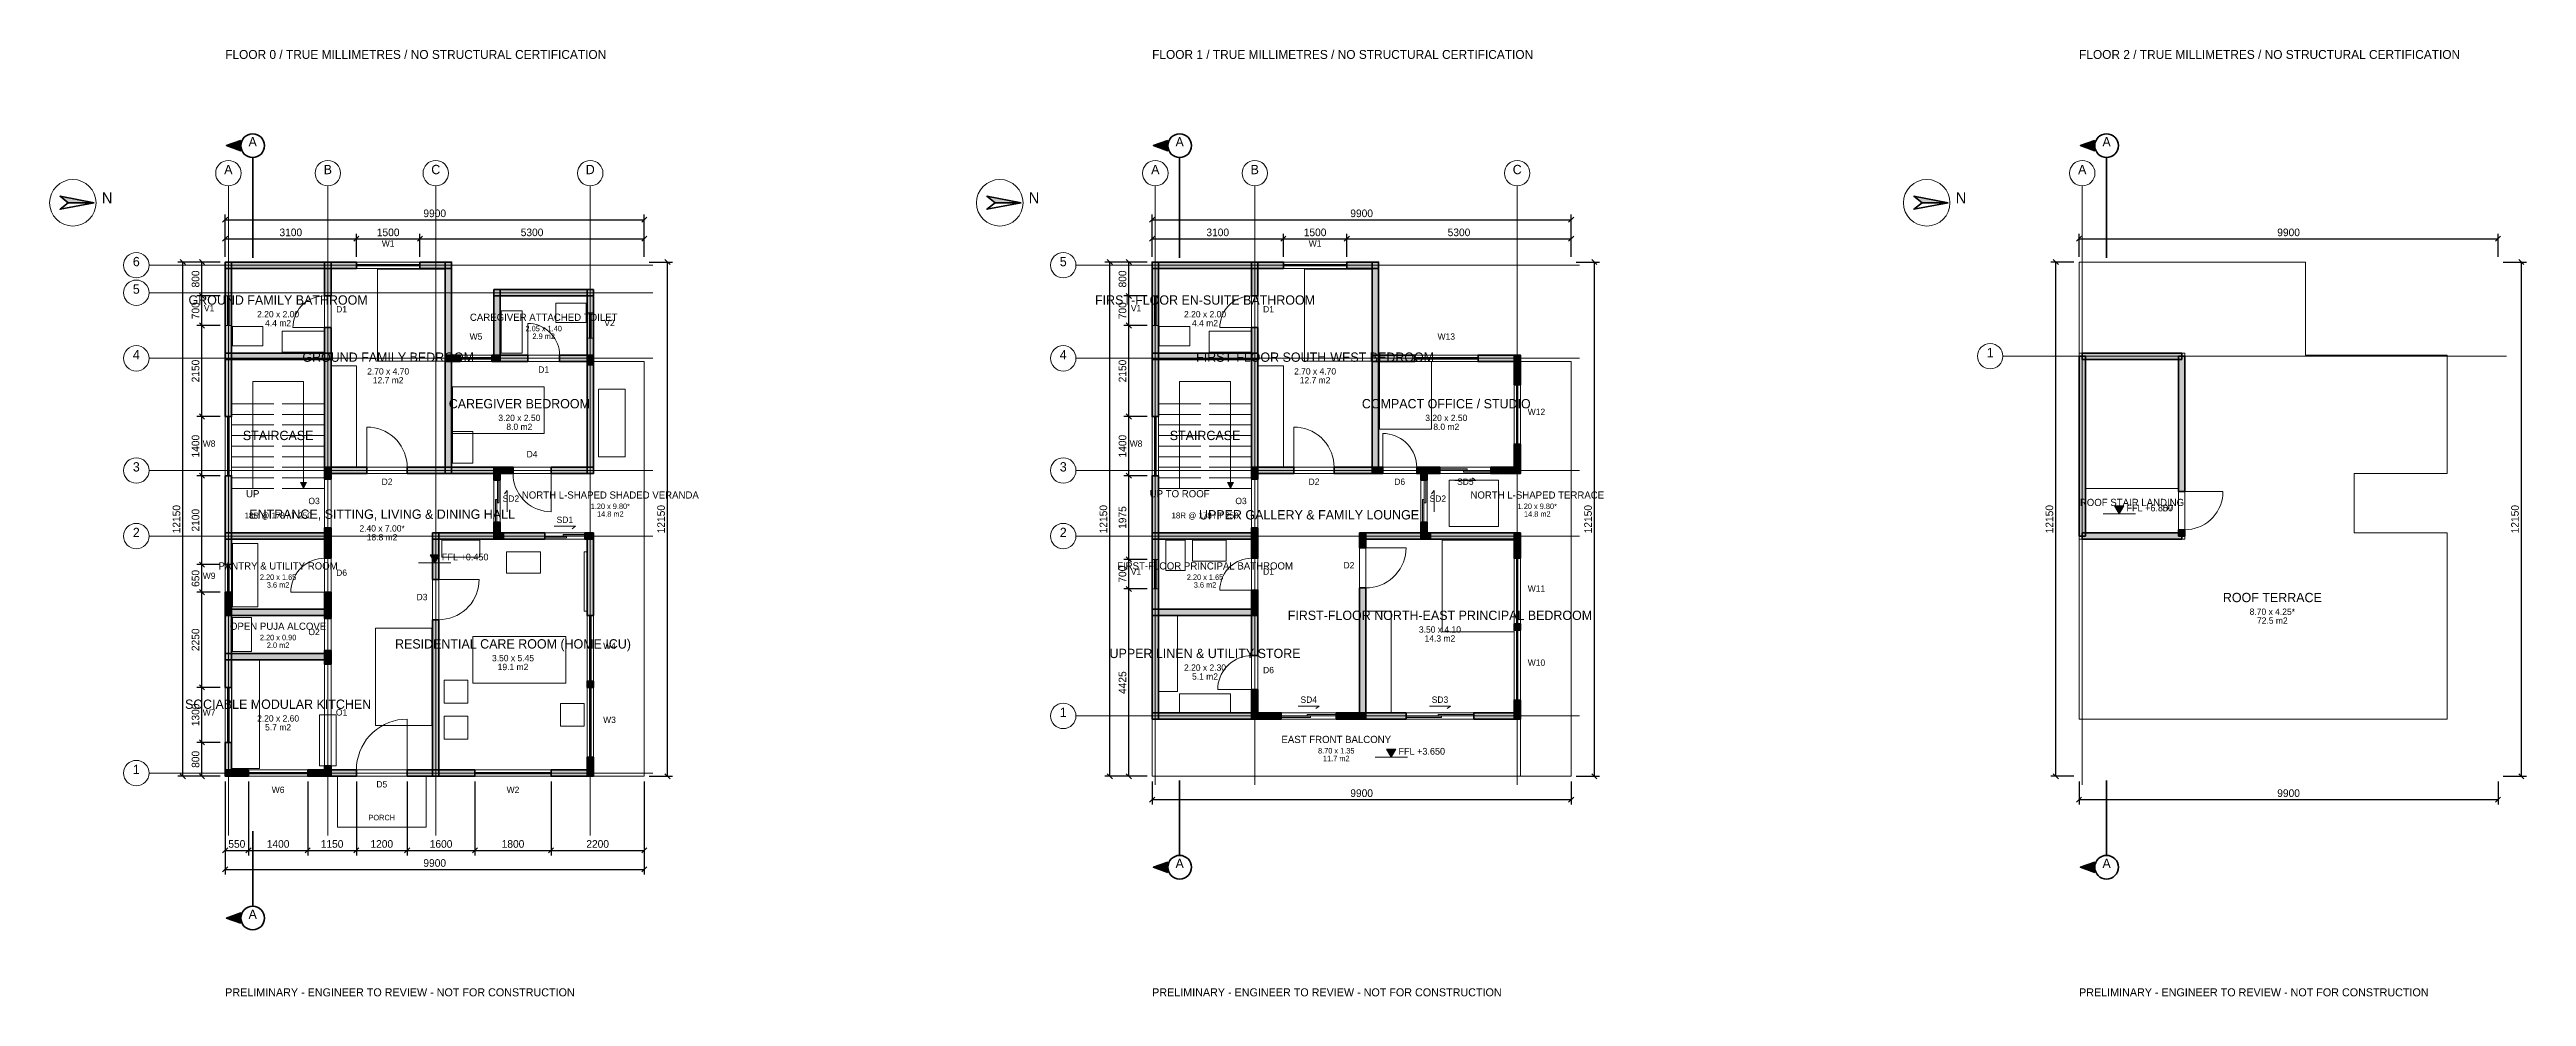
# Model space of a CAD drawing. Header units: millimetres. Extents: x -4150 to 54370, y -5203 to 17171.
import ezdxf
from ezdxf.enums import TextEntityAlignment as Align

# ---------------------------------------------------------------- set-up
doc = ezdxf.new("R2010")
doc.units = ezdxf.units.MM
for name, color, linetype, lineweight in [('A-ANNO', 7, 'Continuous', 18), ('A-DIMS', 7, 'Continuous', 13), ('A-DOOR', 3, 'Continuous', 18), ('A-EXT', 30, 'Continuous', 18), ('A-FLOR', 8, 'Continuous', 13), ('A-FURN', 8, 'Continuous', 13), ('A-GRID', 8, 'Continuous', 13), ('A-LEVL', 7, 'Continuous', 13), ('A-SECT', 1, 'Continuous', 35), ('A-STAIR', 7, 'Continuous', 18), ('A-TAGS', 1, 'Continuous', 13), ('A-WALL', 7, 'Continuous', 35), ('A-WIND', 4, 'Continuous', 18)]:
    doc.layers.add(name, color=color, linetype=linetype, lineweight=lineweight)
doc.dimstyles.new('FF-ARCH', dxfattribs={"dimtxt": 180, "dimasz": 90, "dimexe": 120, "dimexo": 120, "dimgap": 60, "dimtad": 1, "dimdec": 0, "dimtsz": 60, "dimcen": 2.5, "dimazin": 3, "dimtfac": 1, "dimtmove": 0, "dimatfit": 3})

msp = doc.modelspace()

# ---------------------------------------------------------------- texts
at = {"layer": 'A-ANNO'}
for s, height, p in [('FLOOR 0 / TRUE MILLIMETRES / NO STRUCTURAL CERTIFICATION', 210, (0, 16950)), ('FLOOR 1 / TRUE MILLIMETRES / NO STRUCTURAL CERTIFICATION', 210, (21900, 16950)), ('FLOOR 2 / TRUE MILLIMETRES / NO STRUCTURAL CERTIFICATION', 210, (43800, 16950)), ('PRELIMINARY - ENGINEER TO REVIEW - NOT FOR CONSTRUCTION', 190, (0, -5200)), ('PRELIMINARY - ENGINEER TO REVIEW - NOT FOR CONSTRUCTION', 190, (21900, -5200)), ('PRELIMINARY - ENGINEER TO REVIEW - NOT FOR CONSTRUCTION', 190, (43800, -5200))]:
    msp.add_text(s, height=height, dxfattribs=at).set_placement(p)
for s, height, p in [('N', 260, (-2790, 13460)), ('N', 260, (19110, 13460)), ('N', 260, (41010, 13460)), ('GROUND FAMILY BATHROOM', 220, (1250, 11077)), ('FIRST-FLOOR EN-SUITE BATHROOM', 220, (23150, 11077)), ('2.20 x 2.00', 150, (1250, 10797.5)), ('4.4 m2', 150, (1250, 10587.5)), ('CAREGIVER ATTACHED TOILET', 170, (7525, 10709.5)), ('2.05 x 1.40', 130, (7525, 10474.5)), ('2.20 x 2.00', 150, (23150, 10797.5)), ('4.4 m2', 150, (23150, 10587.5)), ('GROUND FAMILY BEDROOM', 220, (3850, 9727)), ('2.9 m2', 130, (7525, 10292.5)), ('FIRST-FLOOR SOUTH-WEST BEDROOM', 220, (25750, 9727)), ('2.70 x 4.70', 150, (3850, 9447.5)), ('12.7 m2', 150, (3850, 9237.5)), ('2.70 x 4.70', 150, (25750, 9447.5)), ('12.7 m2', 150, (25750, 9237.5)), ('CAREGIVER BEDROOM', 220, (6950, 8627)), ('COMPACT OFFICE / STUDIO', 220, (28850, 8627)), ('3.20 x 2.50', 150, (6950, 8347.5)), ('8.0 m2', 150, (6950, 8137.5)), ('3.20 x 2.50', 150, (28850, 8347.5)), ('8.0 m2', 150, (28850, 8137.5)), ('STAIRCASE', 220, (1250, 7877)), ('STAIRCASE', 220, (23150, 7877)), ('NORTH L-SHAPED SHADED VERANDA', 170, (9099.6, 6509.9)), ('1.20 x 9.80*', 130, (9099.6, 6274.9)), ('NORTH L-SHAPED TERRACE', 170, (30999.6, 6509.9)), ('1.20 x 9.80*', 130, (30999.6, 6274.9)), ('ROOF STAIR LANDING', 170, (45050, 6334.5)), ('ENTRANCE, SITTING, LIVING & DINING HALL', 220, (3707.2, 6017)), ('2.40 x 7.00*', 150, (3707.2, 5737.5)), ('14.8 m2', 130, (9099.6, 6092.9)), ('UPPER GALLERY & FAMILY LOUNGE', 220, (25607.7, 6002.1)), ('14.8 m2', 130, (30999.6, 6092.9)), ('18.8 m2', 150, (3707.2, 5527.5)), ('PANTRY & UTILITY ROOM', 170, (1250, 4834.5)), ('2.20 x 1.65', 130, (1250, 4599.5)), ('FIRST-FLOOR PRINCIPAL BATHROOM', 170, (23150, 4834.5)), ('2.20 x 1.65', 130, (23150, 4599.5)), ('3.6 m2', 130, (1250, 4417.5)), ('3.6 m2', 130, (23150, 4417.5)), ('ROOF TERRACE', 220, (48366.2, 4047.9)), ('OPEN PUJA ALCOVE', 170, (1250, 3409.5)), ('FIRST-FLOOR NORTH-EAST PRINCIPAL BEDROOM', 220, (28700, 3627)), ('3.50 x 4.10', 150, (28700, 3347.5)), ('8.70 x 4.25*', 150, (48366.2, 3768.4)), ('72.5 m2', 150, (48366.2, 3558.4)), ('2.20 x 0.90', 130, (1250, 3174.5)), ('2.0 m2', 130, (1250, 2992.5)), ('RESIDENTIAL CARE ROOM (HOME ICU)', 220, (6800, 2952)), ('UPPER LINEN & UTILITY STORE', 220, (23150, 2727)), ('14.3 m2', 150, (28700, 3137.5)), ('3.50 x 5.45', 150, (6800, 2672.5)), ('19.1 m2', 150, (6800, 2462.5)), ('2.20 x 2.30', 150, (23150, 2447.5)), ('5.1 m2', 150, (23150, 2237.5)), ('SOCIABLE MODULAR KITCHEN', 220, (1250, 1527)), ('2.20 x 2.60', 150, (1250, 1247.5)), ('5.7 m2', 150, (1250, 1037.5)), ('EAST FRONT BALCONY', 170, (26250, 734.5)), ('8.70 x 1.35', 130, (26250, 499.5)), ('11.7 m2', 130, (26250, 317.5))]:
    msp.add_text(s, height=height, dxfattribs=at).set_placement(p, align=Align.BOTTOM_CENTER)
at = {"layer": 'A-EXT'}
msp.add_text('PORCH', height=130, dxfattribs=at).set_placement((3700, -1080), align=Align.BOTTOM_CENTER)
at = {"layer": 'A-GRID'}
for s, p in [('A', (75, 14160)), ('B', (2425, 14160)), ('C', (4975, 14160)), ('D', (8625, 14160)), ('A', (21975, 14160)), ('B', (24325, 14160)), ('C', (30525, 14160)), ('A', (43875, 14160)), ('6', (-2100, 11985)), ('5', (19800, 11985)), ('5', (-2100, 11335)), ('4', (-2100, 9785)), ('4', (19800, 9785)), ('1', (41700, 9835)), ('3', (-2100, 7135)), ('3', (19800, 7135)), ('2', (-2100, 5585)), ('2', (19800, 5585)), ('1', (19800, 1335)), ('1', (-2100, -15))]:
    msp.add_text(s, height=220, dxfattribs=at).set_placement(p, align=Align.BOTTOM_CENTER)
at = {"layer": 'A-LEVL'}
for s, p in [('FFL +6.850', (44920, 6260)), ('FFL +0.450', (5120, 5100)), ('FFL +3.650', (27720, 510))]:
    msp.add_text(s, height=160, dxfattribs=at).set_placement(p)
at = {"layer": 'A-SECT'}
for p in [(650, 14815), (22550, 14815), (44450, 14815), (22550, -2235), (44450, -2235), (650, -3435)]:
    msp.add_text('A', height=220, dxfattribs=at).set_placement(p, align=Align.BOTTOM_CENTER)
at = {"layer": 'A-STAIR'}
for s, height, p in [('UP', 170, (650, 6540)), ('UP TO ROOF', 170, (22550, 6540)), ('18R @ 178 / T 250', 140, (1250, 6050)), ('18R @ 178 / T 250', 140, (23150, 6050))]:
    msp.add_text(s, height=height, dxfattribs=at).set_placement(p, align=Align.BOTTOM_CENTER)
at = {"layer": 'A-TAGS'}
for s, p in [('W1', (3850, 12470)), ('W1', (25750, 12470)), ('V1', (-380, 10940)), ('V1', (21520, 10940)), ('D1', (2750, 10915)), ('V2', (9080, 10590)), ('D1', (24650, 10915)), ('W5', (5925, 10270)), ('W13', (28850, 10270)), ('D1', (7525, 9490)), ('W12', (30980, 8490)), ('W8', (-380, 7740)), ('D4', (7250, 7490)), ('W8', (21520, 7740)), ('D2', (3825, 6840)), ('D2', (25725, 6840)), ('D6', (27750, 6840)), ('SD5', (29300, 6840)), ('O3', (2100, 6385)), ('SD2', (6750, 6440)), ('O3', (24000, 6385)), ('SD2', (28650, 6440)), ('SD1', (8025, 5940)), ('D7', (45900, 6215)), ('W9', (-380, 4615)), ('D6', (2750, 4690)), ('V1', (21520, 4715)), ('D1', (24650, 4715)), ('D2', (26550, 4865)), ('D3', (4650, 4115)), ('W11', (30980, 4315)), ('O2', (2100, 3290)), ('W4', (9080, 2965)), ('D6', (24650, 2390)), ('W10', (30980, 2565)), ('SD4', (25600, 1690)), ('SD3', (28700, 1690)), ('W7', (-380, 1390)), ('O1', (2750, 1390)), ('W3', (9080, 1215)), ('W6', (1250, -440)), ('D5', (3700, -310)), ('W2', (6800, -440))]:
    msp.add_text(s, height=150, dxfattribs=at).set_placement(p, align=Align.BOTTOM_CENTER)

# ---------------------------------------------------------------- dimensions: what is measured, and where the dimension line sits
at = {"layer": 'A-DIMS'}
for base, p1, p2 in [((0, 13150), (0, 12150), (9900, 12150)), ((0, 12700), (0, 12150), (3100, 12150)), ((3100, 12700), (3100, 12150), (4600, 12150)), ((4600, 12700), (4600, 12150), (9900, 12150)), ((21900, 13150), (21900, 12150), (31800, 12150)), ((21900, 12700), (21900, 12150), (25000, 12150)), ((25000, 12700), (25000, 12150), (26500, 12150)), ((26500, 12700), (26500, 12150), (31800, 12150)), ((43800, 12700), (43800, 12150), (53700, 12150)), ((0, -1750), (0, 0), (550, 0)), ((0, -2200), (0, 0), (9900, 0)), ((550, -1750), (550, 0), (1950, 0)), ((1950, -1750), (1950, 0), (3100, 0)), ((3100, -1750), (3100, 0), (4300, 0)), ((4300, -1750), (4300, 0), (5900, 0)), ((5900, -1750), (5900, 0), (7700, 0)), ((7700, -1750), (7700, 0), (9900, 0)), ((21900, -550), (21900, 0), (31800, 0)), ((43800, -550), (43800, 0), (53700, 0))]:
    msp.add_linear_dim(base=base, p1=p1, p2=p2, dimstyle='FF-ARCH', dxfattribs=at).render()
for base, p1, p2 in [((-1000, 0), (0, 0), (0, 12150)), ((-550, 11350), (0, 11350), (0, 12150)), ((10450, 0), (9900, 0), (9900, 12150)), ((20900, 0), (21900, 0), (21900, 12150)), ((21350, 11350), (21900, 11350), (21900, 12150)), ((32350, 0), (31800, 0), (31800, 12150)), ((43250, 0), (43800, 0), (43800, 12150)), ((54250, 0), (53700, 0), (53700, 12150)), ((-550, 10650), (0, 10650), (0, 11350)), ((21350, 10650), (21900, 10650), (21900, 11350)), ((-550, 8500), (0, 8500), (0, 10650)), ((21350, 8500), (21900, 8500), (21900, 10650)), ((-550, 7100), (0, 7100), (0, 8500)), ((21350, 7100), (21900, 7100), (21900, 8500)), ((-550, 5000), (0, 5000), (0, 7100)), ((21350, 5125), (21900, 5125), (21900, 7100)), ((-550, 4350), (0, 4350), (0, 5000)), ((21350, 4425), (21900, 4425), (21900, 5125)), ((-550, 2100), (0, 2100), (0, 4350)), ((21350, 0), (21900, 0), (21900, 4425)), ((-550, 800), (0, 800), (0, 2100)), ((-550, 0), (0, 0), (0, 800))]:
    msp.add_linear_dim(base=base, p1=p1, p2=p2, angle=90, dimstyle='FF-ARCH', dxfattribs=at).render()

# ---------------------------------------------------------------- hatches: boundary and pattern name
at = {"layer": 'A-LEVL'}
for points in [[(44640, 6390), (44860, 6390), (44750, 6200)], [(4840, 5230), (5060, 5230), (4950, 5040)], [(27440, 640), (27660, 640), (27550, 450)]]:
    msp.add_hatch(color=7, dxfattribs=at).paths.add_polyline_path(points)
at = {"layer": 'A-SECT'}
for points in [[(370, 15020), (30, 14900), (370, 14780)], [(22270, 15020), (21930, 14900), (22270, 14780)], [(44170, 15020), (43830, 14900), (44170, 14780)], [(22270, -2270), (21930, -2150), (22270, -2030)], [(44170, -2270), (43830, -2150), (44170, -2030)], [(370, -3470), (30, -3350), (370, -3230)]]:
    msp.add_hatch(color=7, dxfattribs=at).paths.add_polyline_path(points)
at = {"layer": 'A-STAIR'}
for points in [[(1780, 6940), (1920, 6940), (1850, 6800)], [(23680, 6940), (23820, 6940), (23750, 6800)]]:
    msp.add_hatch(color=7, dxfattribs=at).paths.add_polyline_path(points)
at = {"layer": 'A-WALL'}
for points in [[(-3094, 13550), (-3902.5, 13704), (-3710, 13550)], [(18806, 13550), (17997.5, 13704), (18190, 13550)], [(40706, 13550), (39897.5, 13704), (40090, 13550)], [(0, 12075), (0, 12150), (150, 12150), (150, 9925), (150, 9850), (0, 9850), (0, 12075)], [(2425, 12150), (2500, 12150), (2500, 12000), (75, 12000), (0, 12000), (0, 12150), (2425, 12150)], [(2350, 12150), (2500, 12150), (2500, 11350), (2350, 11350), (2350, 12075), (2350, 12150)], [(2425, 12000), (2350, 12000), (2350, 12150), (3100, 12150), (3100, 12000), (2425, 12000)], [(5350, 12150), (5350, 12000), (4600, 12000), (4600, 12150), (5275, 12150), (5350, 12150)], [(5200, 12075), (5200, 12150), (5350, 12150), (5350, 9875), (5350, 9800), (5200, 9800), (5200, 12075)], [(21900, 12075), (21900, 12150), (22050, 12150), (22050, 9925), (22050, 9850), (21900, 9850), (21900, 12075)], [(24325, 12150), (24400, 12150), (24400, 12000), (21975, 12000), (21900, 12000), (21900, 12150), (24325, 12150)], [(24250, 12150), (24400, 12150), (24400, 11350), (24250, 11350), (24250, 12075), (24250, 12150)], [(24325, 12000), (24250, 12000), (24250, 12150), (25000, 12150), (25000, 12000), (24325, 12000)], [(27250, 12150), (27250, 12000), (26500, 12000), (26500, 12150), (27175, 12150), (27250, 12150)], [(27100, 12075), (27100, 12150), (27250, 12150), (27250, 9875), (27250, 9800), (27100, 9800), (27100, 12075)], [(6350, 11425), (6350, 11500), (6500, 11500), (6500, 9875), (6500, 9800), (6350, 9800), (6350, 11425)], [(8625, 11500), (8700, 11500), (8700, 11350), (6425, 11350), (6350, 11350), (6350, 11500), (8625, 11500)], [(8550, 11425), (8550, 11500), (8700, 11500), (8700, 9875), (8700, 9800), (8550, 9800), (8550, 11425)], [(2500, 9925), (2500, 9850), (2350, 9850), (2350, 10600), (2500, 10600), (2500, 9925)], [(24400, 9925), (24400, 9850), (24250, 9850), (24250, 10600), (24400, 10600), (24400, 9925)], [(0, 10000), (150, 10000), (150, 8500), (0, 8500), (0, 9925), (0, 10000)], [(2425, 10000), (2500, 10000), (2500, 9850), (75, 9850), (0, 9850), (0, 10000), (2425, 10000)], [(2350, 9925), (2350, 10000), (2500, 10000), (2500, 7225), (2500, 7150), (2350, 7150), (2350, 9925)], [(5200, 9875), (5200, 9950), (5350, 9950), (5350, 7225), (5350, 7150), (5200, 7150), (5200, 9875)], [(5275, 9800), (5200, 9800), (5200, 9950), (5550, 9950), (5550, 9800), (5275, 9800)], [(6500, 9950), (6500, 9800), (6300, 9800), (6300, 9950), (6425, 9950), (6500, 9950)], [(6425, 9800), (6350, 9800), (6350, 9950), (7150, 9950), (7150, 9800), (6425, 9800)], [(8700, 9950), (8700, 9800), (7900, 9800), (7900, 9950), (8625, 9950), (8700, 9950)], [(8550, 9875), (8550, 9950), (8700, 9950), (8700, 9800), (8700, 9725), (8550, 9725), (8550, 9875)], [(21900, 10000), (22050, 10000), (22050, 8500), (21900, 8500), (21900, 9925), (21900, 10000)], [(24325, 10000), (24400, 10000), (24400, 9850), (21975, 9850), (21900, 9850), (21900, 10000), (24325, 10000)], [(24250, 9925), (24250, 10000), (24400, 10000), (24400, 7225), (24400, 7150), (24250, 7150), (24250, 9925)], [(27100, 9875), (27100, 9950), (27250, 9950), (27250, 7225), (27250, 7150), (27100, 7150), (27100, 9875)], [(27175, 9800), (27100, 9800), (27100, 9950), (28100, 9950), (28100, 9800), (27175, 9800)], [(30600, 9950), (30600, 9800), (29600, 9800), (29600, 9950), (30525, 9950), (30600, 9950)], [(30450, 9875), (30450, 9950), (30600, 9950), (30600, 9800), (30600, 9725), (30450, 9725), (30450, 9875)], [(46225, 10000), (46225, 9850), (43875, 9850), (43875, 10000), (46225, 10000)], [(8550, 9800), (8550, 9875), (8700, 9875), (8700, 7225), (8700, 7150), (8550, 7150), (8550, 9800)], [(30450, 9875), (30600, 9875), (30600, 9250), (30450, 9250), (30450, 9800), (30450, 9875)], [(43800, 9925), (43950, 9925), (43950, 5675), (43800, 5675), (43800, 9925)], [(46300, 9925), (46300, 6725), (46150, 6725), (46150, 9925), (46300, 9925)], [(30600, 7225), (30600, 7150), (30450, 7150), (30450, 7850), (30600, 7850), (30600, 7225)], [(150, 5675), (150, 5600), (0, 5600), (0, 7100), (150, 7100), (150, 5675)], [(2350, 7300), (2500, 7300), (2500, 7020), (2350, 7020), (2350, 7225), (2350, 7300)], [(2425, 7150), (2350, 7150), (2350, 7300), (3350, 7300), (3350, 7150), (2425, 7150)], [(5350, 7300), (5350, 7150), (4300, 7150), (4300, 7300), (5275, 7300), (5350, 7300)], [(6425, 7300), (6500, 7300), (6500, 7150), (5275, 7150), (5200, 7150), (5200, 7300), (6425, 7300)], [(6350, 7225), (6350, 7300), (6500, 7300), (6500, 7150), (6500, 7075), (6350, 7075), (6350, 7225)], [(6500, 7300), (6575, 7300), (6575, 7150), (6425, 7150), (6350, 7150), (6350, 7300), (6500, 7300)], [(6350, 7225), (6500, 7225), (6500, 7000), (6350, 7000), (6350, 7150), (6350, 7225)], [(6500, 7150), (6425, 7150), (6425, 7300), (6800, 7300), (6800, 7150), (6500, 7150)], [(8700, 7300), (8700, 7150), (7700, 7150), (7700, 7300), (8625, 7300), (8700, 7300)], [(22050, 5675), (22050, 5600), (21900, 5600), (21900, 7100), (22050, 7100), (22050, 5675)], [(24250, 7300), (24400, 7300), (24400, 7020), (24250, 7020), (24250, 7225), (24250, 7300)], [(24325, 7150), (24250, 7150), (24250, 7300), (25250, 7300), (25250, 7150), (24325, 7150)], [(27250, 7300), (27250, 7150), (26200, 7150), (26200, 7300), (27175, 7300), (27250, 7300)], [(27175, 7150), (27100, 7150), (27100, 7300), (27350, 7300), (27350, 7150), (27175, 7150)], [(28400, 7300), (28400, 7150), (28150, 7150), (28150, 7300), (28325, 7300), (28400, 7300)], [(28250, 7225), (28250, 7300), (28400, 7300), (28400, 7150), (28400, 7075), (28250, 7075), (28250, 7225)], [(28400, 7300), (28475, 7300), (28475, 7150), (28325, 7150), (28250, 7150), (28250, 7300), (28400, 7300)], [(28250, 7225), (28400, 7225), (28400, 7000), (28250, 7000), (28250, 7150), (28250, 7225)], [(28400, 7150), (28325, 7150), (28325, 7300), (28700, 7300), (28700, 7150), (28400, 7150)], [(30600, 7300), (30600, 7150), (29900, 7150), (29900, 7300), (30525, 7300), (30600, 7300)], [(2500, 5675), (2500, 5600), (2350, 5600), (2350, 5870), (2500, 5870), (2500, 5675)], [(6500, 5750), (6500, 5675), (6350, 5675), (6350, 6000), (6500, 6000), (6500, 5750)], [(24400, 5675), (24400, 5600), (24250, 5600), (24250, 5870), (24400, 5870), (24400, 5675)], [(28400, 5750), (28400, 5675), (28250, 5675), (28250, 6000), (28400, 6000), (28400, 5750)], [(0, 5750), (150, 5750), (150, 5000), (0, 5000), (0, 5675), (0, 5750)], [(2425, 5750), (2500, 5750), (2500, 5600), (75, 5600), (0, 5600), (0, 5750), (2425, 5750)], [(2350, 5750), (2500, 5750), (2500, 5150), (2350, 5150), (2350, 5675), (2350, 5750)], [(4900, 5750), (5050, 5750), (5050, 4650), (4900, 4650), (4900, 5675), (4900, 5750)], [(6425, 5750), (6500, 5750), (6500, 5600), (4975, 5600), (4900, 5600), (4900, 5750), (6425, 5750)], [(6350, 5750), (6350, 5825), (6500, 5825), (6500, 5675), (6500, 5600), (6350, 5600), (6350, 5750)], [(6500, 5750), (6575, 5750), (6575, 5600), (6425, 5600), (6350, 5600), (6350, 5750), (6500, 5750)], [(6500, 5600), (6425, 5600), (6425, 5750), (7550, 5750), (7550, 5600), (6500, 5600)], [(8700, 5750), (8700, 5600), (8500, 5600), (8500, 5750), (8625, 5750), (8700, 5750)], [(8700, 5750), (8700, 3800), (8550, 3800), (8550, 5675), (8550, 5750), (8700, 5750)], [(21900, 5675), (21900, 5750), (22050, 5750), (22050, 3875), (22050, 3800), (21900, 3800), (21900, 5675)], [(24325, 5750), (24400, 5750), (24400, 5600), (21975, 5600), (21900, 5600), (21900, 5750), (24325, 5750)], [(24250, 5750), (24400, 5750), (24400, 5150), (24250, 5150), (24250, 5675), (24250, 5750)], [(26800, 5750), (26950, 5750), (26950, 5400), (26800, 5400), (26800, 5675), (26800, 5750)], [(28325, 5750), (28400, 5750), (28400, 5600), (26875, 5600), (26800, 5600), (26800, 5750), (28325, 5750)], [(28250, 5750), (28250, 5825), (28400, 5825), (28400, 5675), (28400, 5600), (28250, 5600), (28250, 5750)], [(28400, 5750), (28475, 5750), (28475, 5600), (28325, 5600), (28250, 5600), (28250, 5750), (28400, 5750)], [(30525, 5750), (30600, 5750), (30600, 5600), (28400, 5600), (28325, 5600), (28325, 5750), (30525, 5750)], [(30600, 5750), (30600, 5150), (30450, 5150), (30450, 5675), (30450, 5750), (30600, 5750)], [(46225, 5750), (46225, 5600), (43875, 5600), (43875, 5750), (46225, 5750)], [(46300, 5675), (46150, 5675), (46150, 5825), (46300, 5825), (46300, 5675)], [(150, 3875), (150, 3800), (0, 3800), (0, 4350), (150, 4350), (150, 3875)], [(2500, 3875), (2500, 3800), (2350, 3800), (2350, 4350), (2500, 4350), (2500, 3875)], [(24400, 3875), (24400, 3800), (24250, 3800), (24250, 4400), (24400, 4400), (24400, 3875)], [(26950, 1425), (26950, 1350), (26800, 1350), (26800, 4450), (26950, 4450), (26950, 1425)], [(0, 3875), (0, 3950), (150, 3950), (150, 2825), (150, 2750), (0, 2750), (0, 3875)], [(2425, 3950), (2500, 3950), (2500, 3800), (75, 3800), (0, 3800), (0, 3950), (2425, 3950)], [(2350, 3950), (2500, 3950), (2500, 3725), (2350, 3725), (2350, 3875), (2350, 3950)], [(5050, 75), (5050, 0), (4900, 0), (4900, 3700), (5050, 3700), (5050, 75)], [(21900, 3875), (21900, 3950), (22050, 3950), (22050, 1425), (22050, 1350), (21900, 1350), (21900, 3875)], [(24325, 3950), (24400, 3950), (24400, 3800), (21975, 3800), (21900, 3800), (21900, 3950), (24325, 3950)], [(24250, 3950), (24400, 3950), (24400, 2850), (24250, 2850), (24250, 3875), (24250, 3950)], [(30600, 3450), (30450, 3450), (30450, 3600), (30600, 3600), (30600, 3450)], [(2500, 2825), (2500, 2750), (2350, 2750), (2350, 2975), (2500, 2975), (2500, 2825)], [(0, 2900), (150, 2900), (150, 2100), (0, 2100), (0, 2825), (0, 2900)], [(2425, 2900), (2500, 2900), (2500, 2750), (75, 2750), (0, 2750), (0, 2900), (2425, 2900)], [(2350, 2900), (2500, 2900), (2500, 2650), (2350, 2650), (2350, 2825), (2350, 2900)], [(8700, 2100), (8550, 2100), (8550, 2250), (8700, 2250), (8700, 2100)], [(24400, 1425), (24400, 1350), (24250, 1350), (24250, 2050), (24400, 2050), (24400, 1425)], [(30600, 1350), (30450, 1350), (30450, 1800), (30600, 1800), (30600, 1425), (30600, 1350)], [(24325, 1500), (24400, 1500), (24400, 1350), (21975, 1350), (21900, 1350), (21900, 1500), (24325, 1500)], [(24325, 1350), (24250, 1350), (24250, 1500), (24950, 1500), (24950, 1350), (24325, 1350)], [(26950, 1500), (26950, 1350), (26250, 1350), (26250, 1500), (26875, 1500), (26950, 1500)], [(26875, 1350), (26800, 1350), (26800, 1500), (27900, 1500), (27900, 1350), (26875, 1350)], [(30600, 1500), (30600, 1350), (29500, 1350), (29500, 1500), (30525, 1500), (30600, 1500)], [(150, 75), (150, 0), (0, 0), (0, 800), (150, 800), (150, 75)], [(75, 0), (0, 0), (0, 150), (550, 150), (550, 0), (75, 0)], [(2500, 150), (2500, 0), (1950, 0), (1950, 150), (2425, 150), (2500, 150)], [(2500, 75), (2500, 0), (2350, 0), (2350, 250), (2500, 250), (2500, 75)], [(2425, 0), (2350, 0), (2350, 150), (3100, 150), (3100, 0), (2425, 0)], [(5050, 150), (5050, 0), (4300, 0), (4300, 150), (4975, 150), (5050, 150)], [(4975, 0), (4900, 0), (4900, 150), (5900, 150), (5900, 0), (4975, 0)], [(8700, 150), (8700, 0), (7700, 0), (7700, 150), (8625, 150), (8700, 150)], [(8700, 0), (8550, 0), (8550, 450), (8700, 450), (8700, 75), (8700, 0)]]:
    msp.add_hatch(color=7, dxfattribs=at).paths.add_polyline_path(points)

# ---------------------------------------------------------------- linework, layer by layer
at = {"layer": 'A-ANNO'}
for centre in [(-3600, 13550), (18300, 13550), (40200, 13550)]:
    msp.add_circle(centre, 550, dxfattribs=at)
at = {"layer": 'A-DOOR'}
for p, q in [((2350, 10600), (1600, 10600)), ((7150, 9950), (7150, 10700)), ((24250, 10600), (23500, 10600)), ((3350, 7300), (3350, 8250)), ((25250, 7300), (25250, 8250)), ((27350, 7300), (27350, 8100)), ((7700, 7150), (7700, 6250)), ((29550, 6990), (29470, 7050)), ((2350, 5870), (2350, 7020)), ((2500, 5870), (2500, 7020)), ((6660, 6750), (6600, 6670)), ((6660, 6250), (6660, 6750)), ((24250, 5870), (24250, 7020)), ((24400, 5870), (24400, 7020)), ((28560, 6750), (28500, 6670)), ((28560, 6250), (28560, 6750)), ((29050, 6990), (29550, 6990)), ((46300, 6725), (47200, 6725)), ((7775, 5910), (8275, 5910)), ((8275, 5910), (8195, 5850)), ((26950, 5400), (27900, 5400)), ((2350, 4350), (1550, 4350)), ((5050, 4650), (6000, 4650)), ((24250, 4400), (23500, 4400)), ((2350, 2975), (2350, 3725)), ((2500, 2975), (2500, 3725)), ((2350, 250), (2350, 2650)), ((2500, 250), (2500, 2650)), ((24250, 2050), (23450, 2050)), ((4300, 150), (4300, 1350)), ((25350, 1660), (25850, 1660)), ((25850, 1660), (25770, 1600)), ((28450, 1660), (28950, 1660)), ((28950, 1660), (28870, 1600))]:
    msp.add_line(p, q, dxfattribs=at)
for points in [[(2350, 11350), (2280.8, 11346.8), (2212.2, 11337.2), (2144.8, 11321.4), (2079.1, 11299.4), (2015.7, 11271.4), (1955.2, 11237.7), (1898, 11198.5), (1844.7, 11154.3), (1795.7, 11105.3), (1751.5, 11052), (1712.3, 10994.8), (1678.6, 10934.3), (1650.6, 10870.9), (1628.6, 10805.2), (1612.8, 10737.8), (1603.2, 10669.2), (1600, 10600)], [(24250, 11350), (24180.8, 11346.8), (24112.2, 11337.2), (24044.8, 11321.4), (23979.1, 11299.4), (23915.7, 11271.4), (23855.2, 11237.7), (23798, 11198.5), (23744.7, 11154.3), (23695.7, 11105.3), (23651.5, 11052), (23612.3, 10994.8), (23578.6, 10934.3), (23550.6, 10870.9), (23528.6, 10805.2), (23512.8, 10737.8), (23503.2, 10669.2), (23500, 10600)], [(7900, 9950), (7896.8, 10019.2), (7887.2, 10087.8), (7871.4, 10155.2), (7849.4, 10220.9), (7821.4, 10284.3), (7787.7, 10344.8), (7748.5, 10402), (7704.3, 10455.3), (7655.3, 10504.3), (7602, 10548.5), (7544.8, 10587.7), (7484.3, 10621.4), (7420.9, 10649.4), (7355.2, 10671.4), (7287.8, 10687.2), (7219.2, 10696.8), (7150, 10700)], [(4300, 7300), (4295.9, 7387.7), (4283.8, 7474.6), (4263.7, 7560), (4235.8, 7643.2), (4200.4, 7723.5), (4157.7, 7800.1), (4108.1, 7872.5), (4052.1, 7940), (3990, 8002.1), (3922.5, 8058.1), (3850.1, 8107.7), (3773.5, 8150.4), (3693.2, 8185.8), (3610, 8213.7), (3524.6, 8233.8), (3437.7, 8245.9), (3350, 8250)], [(26200, 7300), (26195.9, 7387.7), (26183.8, 7474.6), (26163.7, 7560), (26135.8, 7643.2), (26100.4, 7723.5), (26057.7, 7800.1), (26008.1, 7872.5), (25952.1, 7940), (25890, 8002.1), (25822.5, 8058.1), (25750.1, 8107.7), (25673.5, 8150.4), (25593.2, 8185.8), (25510, 8213.7), (25424.6, 8233.8), (25337.7, 8245.9), (25250, 8250)], [(28150, 7300), (28146.6, 7373.8), (28136.4, 7447), (28119.5, 7518.9), (28096, 7589), (28066.1, 7656.6), (28030.2, 7721.1), (27988.4, 7782.1), (27941.2, 7839), (27889, 7891.2), (27832.1, 7938.4), (27771.1, 7980.2), (27706.6, 8016.1), (27639, 8046), (27568.9, 8069.5), (27497, 8086.4), (27423.8, 8096.6), (27350, 8100)], [(6800, 7150), (6803.8, 7067), (6815.3, 6984.6), (6834.4, 6903.7), (6860.8, 6824.9), (6894.4, 6748.8), (6934.8, 6676.2), (6981.8, 6607.6), (7034.9, 6543.7), (7093.7, 6484.9), (7157.6, 6431.8), (7226.2, 6384.8), (7298.8, 6344.4), (7374.9, 6310.8), (7453.7, 6284.4), (7534.6, 6265.3), (7617, 6253.8), (7700, 6250)], [(46300, 5825), (46383, 5828.8), (46465.4, 5840.3), (46546.3, 5859.4), (46625.1, 5885.8), (46701.2, 5919.4), (46773.8, 5959.8), (46842.4, 6006.8), (46906.3, 6059.9), (46965.1, 6118.7), (47018.2, 6182.6), (47065.2, 6251.2), (47105.6, 6323.8), (47139.2, 6399.9), (47165.6, 6478.7), (47184.7, 6559.6), (47196.2, 6642), (47200, 6725)], [(26950, 4450), (27037.7, 4454.1), (27124.6, 4466.2), (27210, 4486.3), (27293.2, 4514.2), (27373.5, 4549.6), (27450.1, 4592.3), (27522.5, 4641.9), (27590, 4697.9), (27652.1, 4760), (27708.1, 4827.5), (27757.7, 4899.9), (27800.4, 4976.5), (27835.8, 5056.8), (27863.7, 5140), (27883.8, 5225.4), (27895.9, 5312.3), (27900, 5400)], [(2350, 5150), (2276.2, 5146.6), (2203, 5136.4), (2131.1, 5119.5), (2061, 5096), (1993.4, 5066.1), (1928.9, 5030.2), (1867.9, 4988.4), (1811, 4941.2), (1758.8, 4889), (1711.6, 4832.1), (1669.8, 4771.1), (1633.9, 4706.6), (1604, 4639), (1580.5, 4568.9), (1563.6, 4497), (1553.4, 4423.8), (1550, 4350)], [(24250, 5150), (24180.8, 5146.8), (24112.2, 5137.2), (24044.8, 5121.4), (23979.1, 5099.4), (23915.7, 5071.4), (23855.2, 5037.7), (23798, 4998.5), (23744.7, 4954.3), (23695.7, 4905.3), (23651.5, 4852), (23612.3, 4794.8), (23578.6, 4734.3), (23550.6, 4670.9), (23528.6, 4605.2), (23512.8, 4537.8), (23503.2, 4469.2), (23500, 4400)], [(5050, 3700), (5137.7, 3704.1), (5224.6, 3716.2), (5310, 3736.3), (5393.2, 3764.2), (5473.5, 3799.6), (5550.1, 3842.3), (5622.5, 3891.9), (5690, 3947.9), (5752.1, 4010), (5808.1, 4077.5), (5857.7, 4149.9), (5900.4, 4226.5), (5935.8, 4306.8), (5963.7, 4390), (5983.8, 4475.4), (5995.9, 4562.3), (6000, 4650)], [(24250, 2850), (24176.2, 2846.6), (24103, 2836.4), (24031.1, 2819.5), (23961, 2796), (23893.4, 2766.1), (23828.9, 2730.2), (23767.9, 2688.4), (23711, 2641.2), (23658.8, 2589), (23611.6, 2532.1), (23569.8, 2471.1), (23533.9, 2406.6), (23504, 2339), (23480.5, 2268.9), (23463.6, 2197), (23453.4, 2123.8), (23450, 2050)], [(3100, 150), (3105.1, 260.7), (3120.4, 370.5), (3145.8, 478.4), (3181, 583.5), (3225.8, 684.9), (3279.7, 781.7), (3342.4, 873.2), (3413.2, 958.4), (3491.6, 1036.8), (3576.8, 1107.6), (3668.3, 1170.3), (3765.1, 1224.2), (3866.5, 1269), (3971.6, 1304.2), (4079.5, 1329.6), (4189.3, 1344.9), (4300, 1350)]]:
    msp.add_lwpolyline(points, dxfattribs=at)
for points in [[(28700, 7231), (29340, 7231), (29340, 7263), (28700, 7263)], [(29260, 7187), (29900, 7187), (29900, 7219), (29260, 7219)], [(6419, 6000), (6419, 6540), (6387, 6540), (6387, 6000)], [(6463, 6460), (6463, 7000), (6431, 7000), (6431, 6460)], [(28319, 6000), (28319, 6540), (28287, 6540), (28287, 6000)], [(28363, 6460), (28363, 7000), (28331, 7000), (28331, 6460)], [(7550, 5669), (8065, 5669), (8065, 5637), (7550, 5637)], [(7985, 5713), (8500, 5713), (8500, 5681), (7985, 5681)], [(24950, 1419), (25640, 1419), (25640, 1387), (24950, 1387)], [(25560, 1463), (26250, 1463), (26250, 1431), (25560, 1431)], [(27900, 1419), (28740, 1419), (28740, 1387), (27900, 1387)], [(28660, 1463), (29500, 1463), (29500, 1431), (28660, 1431)]]:
    msp.add_lwpolyline(points, close=True, dxfattribs=at)
at = {"layer": 'A-EXT'}
msp.add_lwpolyline([(2650, -1200), (4750, -1200), (4750, 0), (2650, 0)], close=True, dxfattribs=at)
at = {"layer": 'A-FLOR'}
for points in [[(0, 0), (0, 150), (0, 2750), (0, 2825), (0, 2900), (0, 3800), (0, 3875), (0, 3950), (0, 5600), (0, 5675), (0, 5750), (0, 9850), (0, 9925), (0, 10000), (0, 12000), (0, 12075), (0, 12150), (150, 12150), (2350, 12150), (2425, 12150), (2500, 12150), (5200, 12150), (5275, 12150), (5350, 12150), (5350, 12000), (5350, 9950), (6350, 9950), (6350, 11350), (6350, 11425), (6350, 11500), (6500, 11500), (8550, 11500), (8625, 11500), (8700, 11500), (8700, 11350), (8700, 9950), (8700, 9875), (8700, 9800), (9900, 9800), (9900, 0), (8700, 0), (8550, 0), (5050, 0), (4975, 0), (4900, 0), (2500, 0), (2425, 0), (2350, 0), (150, 0), (75, 0), (0, 0)], [(150, 10000), (2350, 10000), (2350, 12000), (150, 12000)], [(2500, 7300), (5200, 7300), (5200, 12000), (2500, 12000)], [(21900, 3875), (21900, 3950), (21900, 5600), (21900, 5675), (21900, 5750), (21900, 9850), (21900, 9925), (21900, 10000), (21900, 12000), (21900, 12075), (21900, 12150), (22050, 12150), (24250, 12150), (24325, 12150), (24400, 12150), (27100, 12150), (27175, 12150), (27250, 12150), (27250, 12000), (27250, 9950), (30450, 9950), (30525, 9950), (30600, 9950), (30600, 9875), (30600, 9800), (31800, 9800), (31800, 0), (30600, 0), (21900, 0), (21900, 1350), (21900, 1500), (21900, 3800), (21900, 3875)], [(22050, 10000), (24250, 10000), (24250, 12000), (22050, 12000)], [(24400, 7300), (27100, 7300), (27100, 12000), (24400, 12000)], [(43800, 5600), (46300, 5600), (46300, 10000), (43800, 10000), (43800, 12000), (43800, 12075), (43800, 12150), (43950, 12150), (46150, 12150), (46225, 12150), (46300, 12150), (49000, 12150), (49075, 12150), (49150, 12150), (49150, 12000), (49150, 9950), (52350, 9950), (52425, 9950), (52500, 9950), (52500, 9875), (52500, 9800), (52500, 7150), (50300, 7150), (50300, 5750), (52500, 5750), (52500, 1350), (43800, 1350), (43800, 1500), (43800, 3800), (43800, 3875), (43800, 3950)], [(43800, 5600), (43800, 5675), (43800, 5750), (43800, 9850), (43800, 9925), (43800, 10000), (43800, 12000), (43800, 12075), (43800, 12150), (43950, 12150), (46150, 12150), (46225, 12150), (46300, 12150), (49000, 12150), (49075, 12150), (49150, 12150), (49150, 12000), (49150, 9950), (52350, 9950), (52425, 9950), (52500, 9950), (52500, 9875), (52500, 9800), (52500, 7150), (50300, 7150), (50300, 5750), (52500, 5750), (52500, 1350), (43800, 1350), (43800, 1500), (43800, 3800), (43800, 3875), (43800, 3950), (43800, 5600)], [(6500, 9950), (8550, 9950), (8550, 11350), (6500, 11350)], [(150, 5750), (2350, 5750), (2350, 9850), (150, 9850)], [(5350, 7300), (8550, 7300), (8550, 9800), (5350, 9800)], [(8700, 0), (9900, 0), (9900, 9800), (8700, 9800), (8700, 7150), (6500, 7150), (6500, 5750), (8700, 5750)], [(22050, 5750), (24250, 5750), (24250, 9850), (22050, 9850)], [(24250, 9850), (22050, 9850), (22050, 6800), (24250, 6800), (24250, 9850)], [(27250, 7300), (30450, 7300), (30450, 9800), (27250, 9800)], [(30600, 0), (31800, 0), (31800, 9800), (30600, 9800), (30600, 7150), (28400, 7150), (28400, 5750), (30600, 5750)], [(46150, 9850), (43950, 9850), (43950, 6800), (46150, 6800), (46150, 9850)], [(2500, 150), (4900, 150), (4900, 5750), (6350, 5750), (6350, 7150), (2500, 7150)], [(24400, 1500), (26800, 1500), (26800, 5750), (28250, 5750), (28250, 7150), (24400, 7150)], [(46150, 5750), (46150, 6800), (43950, 6800), (43950, 5750)], [(150, 3950), (2350, 3950), (2350, 5600), (150, 5600)], [(5050, 150), (8550, 150), (8550, 5600), (5050, 5600)], [(22050, 3950), (24250, 3950), (24250, 5600), (22050, 5600)], [(26950, 1500), (30450, 1500), (30450, 5600), (26950, 5600)], [(150, 2900), (2350, 2900), (2350, 3800), (150, 3800)], [(22050, 1500), (24250, 1500), (24250, 3800), (22050, 3800)], [(150, 150), (2350, 150), (2350, 2750), (150, 2750)], [(21900, 0), (30600, 0), (30600, 1350), (21900, 1350)]]:
    msp.add_lwpolyline(points, close=True, dxfattribs=at)
for points in [[(43800, 10001), (43800, 12000), (43800, 12075), (43800, 12150), (43950, 12150), (46150, 12150), (46225, 12150), (46300, 12150), (49000, 12150), (49075, 12150), (49150, 12150), (49150, 12000), (49150, 9950), (52350, 9950), (52425, 9950), (52500, 9950), (52500, 9875), (52500, 9800), (52500, 7150), (50300, 7150), (50300, 5750), (52500, 5750), (52500, 1350), (43800, 1350), (43800, 1500), (43800, 3800), (43800, 3875), (43800, 3950)], [(30600.1, 0), (31800, 0), (31800, 9800), (30600.1, 9800)], [(43800, 3950), (43800, 5599)], [(21900, 1349.9), (21900, 0)], [(21900, 0), (30599.9, 0)]]:
    msp.add_lwpolyline(points, dxfattribs=at)
at = {"layer": 'A-FURN'}
for points in [[(5200, 9810), (5200, 11980), (3600, 11980), (3600, 9810)], [(27100, 9810), (27100, 11980), (25500, 11980), (25500, 9810)], [(8530, 10720), (8530, 11180), (7810, 11180), (7810, 10720)], [(890, 10170), (890, 10630), (170, 10630), (170, 10170)], [(7020, 10000), (7020, 11000), (6520, 11000), (6520, 10000)], [(22790, 10170), (22790, 10630), (22070, 10630), (22070, 10170)], [(2350, 10020), (2350, 10520), (1350, 10520), (1350, 10020)], [(24250, 10020), (24250, 10520), (23250, 10520), (23250, 10020)], [(3100, 7300), (3100, 9700), (2500, 9700), (2500, 7300)], [(25000, 7300), (25000, 9700), (24400, 9700), (24400, 7300)], [(28500, 8200), (28500, 9800), (27270, 9800), (27270, 8200)], [(7540, 8100), (7540, 9200), (5370, 9200), (5370, 8100)], [(8820, 7550), (9450, 7550), (9450, 9150), (8820, 9150)], [(5850, 7400), (5850, 8150), (5370, 8150), (5370, 7400)], [(28920, 5900), (30080, 5900), (30080, 7000), (28920, 7000)], [(770, 4000), (770, 5500), (170, 5500), (170, 4000)], [(6020, 5180), (6020, 5580), (5120, 5580), (5120, 5180)], [(7450, 4800), (7450, 5300), (6650, 5300), (6650, 4800)], [(8550, 3900), (8550, 5300), (8480, 5300), (8480, 3900)], [(22680, 4860), (22680, 5580), (22220, 5580), (22220, 4860)], [(23650, 5080), (23650, 5580), (22850, 5580), (22850, 5080)], [(30450, 3410), (30450, 5580), (28750, 5580), (28750, 3410)], [(620, 2950), (620, 3750), (170, 3750), (170, 2950)], [(22500, 2000), (22500, 3800), (22050, 3800), (22050, 2000)], [(27550, 1500), (27550, 3900), (26950, 3900), (26950, 1500)], [(4880, 1200), (4880, 3500), (3550, 3500), (3550, 1200)], [(8050, 2200), (8050, 3300), (5850, 3300), (5850, 2200)], [(810, 180), (810, 2740), (155, 2740), (155, 180)], [(5730, 1730), (5730, 2270), (5170, 2270), (5170, 1730)], [(23750, 1500), (23750, 1950), (22550, 1950), (22550, 1500)], [(2225, 1450), (2625, 1450), (2625, 250), (2225, 250)], [(5730, 880), (5730, 1420), (5170, 1420), (5170, 880)], [(8480, 1180), (8480, 1720), (7920, 1720), (7920, 1180)]]:
    msp.add_lwpolyline(points, close=True, dxfattribs=at)
at = {"layer": 'A-GRID'}
for p, q in [((75, -1400), (75, 13950)), ((2425, -1400), (2425, 13950)), ((4975, -1400), (4975, 13950)), ((8625, -1400), (8625, 13950)), ((21975, -200), (21975, 13950)), ((24325, -200), (24325, 13950)), ((30525, -200), (30525, 13950)), ((43875, -200), (43875, 13950)), ((-1800, 12075), (10100, 12075)), ((20100, 12075), (32000, 12075)), ((-1800, 11425), (10100, 11425)), ((-1800, 9875), (10100, 9875)), ((20100, 9875), (32000, 9875)), ((42000, 9925), (53900, 9925)), ((-1800, 7225), (10100, 7225)), ((20100, 7225), (32000, 7225)), ((-1800, 5675), (10100, 5675)), ((20100, 5675), (32000, 5675)), ((20100, 1425), (32000, 1425)), ((-1800, 75), (10100, 75))]:
    msp.add_line(p, q, dxfattribs=at)
for centre in [(75, 14250), (2425, 14250), (4975, 14250), (8625, 14250), (21975, 14250), (24325, 14250), (30525, 14250), (43875, 14250), (-2100, 12075), (19800, 12075), (-2100, 11425), (-2100, 9875), (19800, 9875), (41700, 9925), (-2100, 7225), (19800, 7225), (-2100, 5675), (19800, 5675), (19800, 1425), (-2100, 75)]:
    msp.add_circle(centre, 300, dxfattribs=at)
at = {"layer": 'A-LEVL'}
for p, q in [((44370, 6200), (45130, 6200)), ((4570, 5040), (5330, 5040)), ((27170, 450), (27930, 450))]:
    msp.add_line(p, q, dxfattribs=at)
for points in [[(44640, 6390), (44860, 6390), (44750, 6200)], [(4840, 5230), (5060, 5230), (4950, 5040)], [(27440, 640), (27660, 640), (27550, 450)]]:
    msp.add_lwpolyline(points, close=True, dxfattribs=at)
at = {"layer": 'A-SECT'}
for p, q in [((650, 14320), (650, 14620)), ((650, 12250), (650, 14320)), ((22550, 14320), (22550, 14620)), ((22550, 12250), (22550, 14320)), ((44450, 14320), (44450, 14620)), ((44450, 12250), (44450, 14320)), ((22550, -100), (22550, -1570)), ((44450, -100), (44450, -1570)), ((650, -1300), (650, -2770)), ((22550, -1570), (22550, -1870)), ((44450, -1570), (44450, -1870)), ((650, -2770), (650, -3070))]:
    msp.add_line(p, q, dxfattribs=at)
for points in [[(370, 15020), (30, 14900), (370, 14780)], [(22270, 15020), (21930, 14900), (22270, 14780)], [(44170, 15020), (43830, 14900), (44170, 14780)], [(22270, -2270), (21930, -2150), (22270, -2030)], [(44170, -2270), (43830, -2150), (44170, -2030)], [(370, -3470), (30, -3350), (370, -3230)]]:
    msp.add_lwpolyline(points, close=True, dxfattribs=at)
for centre in [(650, 14900), (22550, 14900), (44450, 14900), (22550, -2150), (44450, -2150), (650, -3350)]:
    msp.add_circle(centre, 280, dxfattribs=at)
at = {"layer": 'A-STAIR'}
for p, q in [((150, 8800), (1150, 8800)), ((1350, 8800), (2350, 8800)), ((22050, 8800), (23050, 8800)), ((23250, 8800), (24250, 8800)), ((150, 8550), (1150, 8550)), ((150, 8300), (1150, 8300)), ((1350, 8550), (2350, 8550)), ((1350, 8300), (2350, 8300)), ((22050, 8550), (23050, 8550)), ((22050, 8300), (23050, 8300)), ((23250, 8550), (24250, 8550)), ((23250, 8300), (24250, 8300)), ((150, 8050), (1150, 8050)), ((150, 7800), (1150, 7800)), ((1350, 8050), (2350, 8050)), ((1350, 7800), (2350, 7800)), ((22050, 8050), (23050, 8050)), ((22050, 7800), (23050, 7800)), ((23250, 8050), (24250, 8050)), ((23250, 7800), (24250, 7800)), ((150, 7550), (1150, 7550)), ((150, 7300), (1150, 7300)), ((150, 7050), (1150, 7050)), ((1350, 7550), (2350, 7550)), ((1350, 7300), (2350, 7300)), ((1350, 7050), (2350, 7050)), ((22050, 7550), (23050, 7550)), ((22050, 7300), (23050, 7300)), ((22050, 7050), (23050, 7050)), ((23250, 7550), (24250, 7550)), ((23250, 7300), (24250, 7300)), ((23250, 7050), (24250, 7050)), ((150, 6800), (1150, 6800)), ((1350, 6800), (2350, 6800)), ((22050, 6800), (23050, 6800)), ((23250, 6800), (24250, 6800))]:
    msp.add_line(p, q, dxfattribs=at)
for points in [[(650, 6800), (650, 9325), (1850, 9325), (1850, 6800)], [(22550, 6800), (22550, 9325), (23750, 9325), (23750, 6800)]]:
    msp.add_lwpolyline(points, dxfattribs=at)
for points in [[(1780, 6940), (1920, 6940), (1850, 6800)], [(23680, 6940), (23820, 6940), (23750, 6800)]]:
    msp.add_lwpolyline(points, close=True, dxfattribs=at)
at = {"layer": 'A-WALL'}
for points in [[(-3094, 13550), (-3902.5, 13704), (-3710, 13550)], [(-3094, 13550), (-3902.5, 13396), (-3710, 13550)], [(18806, 13550), (17997.5, 13704), (18190, 13550)], [(18806, 13550), (17997.5, 13396), (18190, 13550)], [(40706, 13550), (39897.5, 13704), (40090, 13550)], [(40706, 13550), (39897.5, 13396), (40090, 13550)], [(0, 12075), (0, 12150), (150, 12150), (150, 9925), (150, 9850), (0, 9850), (0, 12075)], [(2425, 12150), (2500, 12150), (2500, 12000), (75, 12000), (0, 12000), (0, 12150), (2425, 12150)], [(2350, 12150), (2500, 12150), (2500, 11350), (2350, 11350), (2350, 12075), (2350, 12150)], [(2425, 12000), (2350, 12000), (2350, 12150), (3100, 12150), (3100, 12000), (2425, 12000)], [(5350, 12150), (5350, 12000), (4600, 12000), (4600, 12150), (5275, 12150), (5350, 12150)], [(5200, 12075), (5200, 12150), (5350, 12150), (5350, 9875), (5350, 9800), (5200, 9800), (5200, 12075)], [(21900, 12075), (21900, 12150), (22050, 12150), (22050, 9925), (22050, 9850), (21900, 9850), (21900, 12075)], [(24325, 12150), (24400, 12150), (24400, 12000), (21975, 12000), (21900, 12000), (21900, 12150), (24325, 12150)], [(24250, 12150), (24400, 12150), (24400, 11350), (24250, 11350), (24250, 12075), (24250, 12150)], [(24325, 12000), (24250, 12000), (24250, 12150), (25000, 12150), (25000, 12000), (24325, 12000)], [(27250, 12150), (27250, 12000), (26500, 12000), (26500, 12150), (27175, 12150), (27250, 12150)], [(27100, 12075), (27100, 12150), (27250, 12150), (27250, 9875), (27250, 9800), (27100, 9800), (27100, 12075)], [(6350, 11425), (6350, 11500), (6500, 11500), (6500, 9875), (6500, 9800), (6350, 9800), (6350, 11425)], [(8625, 11500), (8700, 11500), (8700, 11350), (6425, 11350), (6350, 11350), (6350, 11500), (8625, 11500)], [(8550, 11425), (8550, 11500), (8700, 11500), (8700, 9875), (8700, 9800), (8550, 9800), (8550, 11425)], [(2500, 9925), (2500, 9850), (2350, 9850), (2350, 10600), (2500, 10600), (2500, 9925)], [(24400, 9925), (24400, 9850), (24250, 9850), (24250, 10600), (24400, 10600), (24400, 9925)], [(0, 10000), (150, 10000), (150, 8500), (0, 8500), (0, 9925), (0, 10000)], [(2425, 10000), (2500, 10000), (2500, 9850), (75, 9850), (0, 9850), (0, 10000), (2425, 10000)], [(2350, 9925), (2350, 10000), (2500, 10000), (2500, 7225), (2500, 7150), (2350, 7150), (2350, 9925)], [(5200, 9875), (5200, 9950), (5350, 9950), (5350, 7225), (5350, 7150), (5200, 7150), (5200, 9875)], [(5275, 9800), (5200, 9800), (5200, 9950), (5550, 9950), (5550, 9800), (5275, 9800)], [(6500, 9950), (6500, 9800), (6300, 9800), (6300, 9950), (6425, 9950), (6500, 9950)], [(6425, 9800), (6350, 9800), (6350, 9950), (7150, 9950), (7150, 9800), (6425, 9800)], [(8700, 9950), (8700, 9800), (7900, 9800), (7900, 9950), (8625, 9950), (8700, 9950)], [(8550, 9875), (8550, 9950), (8700, 9950), (8700, 9800), (8700, 9725), (8550, 9725), (8550, 9875)], [(21900, 10000), (22050, 10000), (22050, 8500), (21900, 8500), (21900, 9925), (21900, 10000)], [(24325, 10000), (24400, 10000), (24400, 9850), (21975, 9850), (21900, 9850), (21900, 10000), (24325, 10000)], [(24250, 9925), (24250, 10000), (24400, 10000), (24400, 7225), (24400, 7150), (24250, 7150), (24250, 9925)], [(27100, 9875), (27100, 9950), (27250, 9950), (27250, 7225), (27250, 7150), (27100, 7150), (27100, 9875)], [(27175, 9800), (27100, 9800), (27100, 9950), (28100, 9950), (28100, 9800), (27175, 9800)], [(30600, 9950), (30600, 9800), (29600, 9800), (29600, 9950), (30525, 9950), (30600, 9950)], [(30450, 9875), (30450, 9950), (30600, 9950), (30600, 9800), (30600, 9725), (30450, 9725), (30450, 9875)], [(46225, 10000), (46225, 9850), (43875, 9850), (43875, 10000), (46225, 10000)], [(8550, 9800), (8550, 9875), (8700, 9875), (8700, 7225), (8700, 7150), (8550, 7150), (8550, 9800)], [(30450, 9875), (30600, 9875), (30600, 9250), (30450, 9250), (30450, 9800), (30450, 9875)], [(43800, 9925), (43950, 9925), (43950, 5675), (43800, 5675), (43800, 9925)], [(46300, 9925), (46300, 6725), (46150, 6725), (46150, 9925), (46300, 9925)], [(30600, 7225), (30600, 7150), (30450, 7150), (30450, 7850), (30600, 7850), (30600, 7225)], [(150, 5675), (150, 5600), (0, 5600), (0, 7100), (150, 7100), (150, 5675)], [(2350, 7300), (2500, 7300), (2500, 7020), (2350, 7020), (2350, 7225), (2350, 7300)], [(2425, 7150), (2350, 7150), (2350, 7300), (3350, 7300), (3350, 7150), (2425, 7150)], [(5350, 7300), (5350, 7150), (4300, 7150), (4300, 7300), (5275, 7300), (5350, 7300)], [(6425, 7300), (6500, 7300), (6500, 7150), (5275, 7150), (5200, 7150), (5200, 7300), (6425, 7300)], [(6350, 7225), (6350, 7300), (6500, 7300), (6500, 7150), (6500, 7075), (6350, 7075), (6350, 7225)], [(6500, 7300), (6575, 7300), (6575, 7150), (6425, 7150), (6350, 7150), (6350, 7300), (6500, 7300)], [(6350, 7225), (6500, 7225), (6500, 7000), (6350, 7000), (6350, 7150), (6350, 7225)], [(6500, 7150), (6425, 7150), (6425, 7300), (6800, 7300), (6800, 7150), (6500, 7150)], [(8700, 7300), (8700, 7150), (7700, 7150), (7700, 7300), (8625, 7300), (8700, 7300)], [(22050, 5675), (22050, 5600), (21900, 5600), (21900, 7100), (22050, 7100), (22050, 5675)], [(24250, 7300), (24400, 7300), (24400, 7020), (24250, 7020), (24250, 7225), (24250, 7300)], [(24325, 7150), (24250, 7150), (24250, 7300), (25250, 7300), (25250, 7150), (24325, 7150)], [(27250, 7300), (27250, 7150), (26200, 7150), (26200, 7300), (27175, 7300), (27250, 7300)], [(27175, 7150), (27100, 7150), (27100, 7300), (27350, 7300), (27350, 7150), (27175, 7150)], [(28400, 7300), (28400, 7150), (28150, 7150), (28150, 7300), (28325, 7300), (28400, 7300)], [(28250, 7225), (28250, 7300), (28400, 7300), (28400, 7150), (28400, 7075), (28250, 7075), (28250, 7225)], [(28400, 7300), (28475, 7300), (28475, 7150), (28325, 7150), (28250, 7150), (28250, 7300), (28400, 7300)], [(28250, 7225), (28400, 7225), (28400, 7000), (28250, 7000), (28250, 7150), (28250, 7225)], [(28400, 7150), (28325, 7150), (28325, 7300), (28700, 7300), (28700, 7150), (28400, 7150)], [(30600, 7300), (30600, 7150), (29900, 7150), (29900, 7300), (30525, 7300), (30600, 7300)], [(2500, 5675), (2500, 5600), (2350, 5600), (2350, 5870), (2500, 5870), (2500, 5675)], [(6500, 5750), (6500, 5675), (6350, 5675), (6350, 6000), (6500, 6000), (6500, 5750)], [(24400, 5675), (24400, 5600), (24250, 5600), (24250, 5870), (24400, 5870), (24400, 5675)], [(28400, 5750), (28400, 5675), (28250, 5675), (28250, 6000), (28400, 6000), (28400, 5750)], [(0, 5750), (150, 5750), (150, 5000), (0, 5000), (0, 5675), (0, 5750)], [(2425, 5750), (2500, 5750), (2500, 5600), (75, 5600), (0, 5600), (0, 5750), (2425, 5750)], [(2350, 5750), (2500, 5750), (2500, 5150), (2350, 5150), (2350, 5675), (2350, 5750)], [(4900, 5750), (5050, 5750), (5050, 4650), (4900, 4650), (4900, 5675), (4900, 5750)], [(6425, 5750), (6500, 5750), (6500, 5600), (4975, 5600), (4900, 5600), (4900, 5750), (6425, 5750)], [(6350, 5750), (6350, 5825), (6500, 5825), (6500, 5675), (6500, 5600), (6350, 5600), (6350, 5750)], [(6500, 5750), (6575, 5750), (6575, 5600), (6425, 5600), (6350, 5600), (6350, 5750), (6500, 5750)], [(6500, 5600), (6425, 5600), (6425, 5750), (7550, 5750), (7550, 5600), (6500, 5600)], [(8700, 5750), (8700, 5600), (8500, 5600), (8500, 5750), (8625, 5750), (8700, 5750)], [(8700, 5750), (8700, 3800), (8550, 3800), (8550, 5675), (8550, 5750), (8700, 5750)], [(21900, 5675), (21900, 5750), (22050, 5750), (22050, 3875), (22050, 3800), (21900, 3800), (21900, 5675)], [(24325, 5750), (24400, 5750), (24400, 5600), (21975, 5600), (21900, 5600), (21900, 5750), (24325, 5750)], [(24250, 5750), (24400, 5750), (24400, 5150), (24250, 5150), (24250, 5675), (24250, 5750)], [(26800, 5750), (26950, 5750), (26950, 5400), (26800, 5400), (26800, 5675), (26800, 5750)], [(28325, 5750), (28400, 5750), (28400, 5600), (26875, 5600), (26800, 5600), (26800, 5750), (28325, 5750)], [(28250, 5750), (28250, 5825), (28400, 5825), (28400, 5675), (28400, 5600), (28250, 5600), (28250, 5750)], [(28400, 5750), (28475, 5750), (28475, 5600), (28325, 5600), (28250, 5600), (28250, 5750), (28400, 5750)], [(30525, 5750), (30600, 5750), (30600, 5600), (28400, 5600), (28325, 5600), (28325, 5750), (30525, 5750)], [(30600, 5750), (30600, 5150), (30450, 5150), (30450, 5675), (30450, 5750), (30600, 5750)], [(46225, 5750), (46225, 5600), (43875, 5600), (43875, 5750), (46225, 5750)], [(46300, 5675), (46150, 5675), (46150, 5825), (46300, 5825), (46300, 5675)], [(150, 3875), (150, 3800), (0, 3800), (0, 4350), (150, 4350), (150, 3875)], [(2500, 3875), (2500, 3800), (2350, 3800), (2350, 4350), (2500, 4350), (2500, 3875)], [(24400, 3875), (24400, 3800), (24250, 3800), (24250, 4400), (24400, 4400), (24400, 3875)], [(26950, 1425), (26950, 1350), (26800, 1350), (26800, 4450), (26950, 4450), (26950, 1425)], [(0, 3875), (0, 3950), (150, 3950), (150, 2825), (150, 2750), (0, 2750), (0, 3875)], [(2425, 3950), (2500, 3950), (2500, 3800), (75, 3800), (0, 3800), (0, 3950), (2425, 3950)], [(2350, 3950), (2500, 3950), (2500, 3725), (2350, 3725), (2350, 3875), (2350, 3950)], [(5050, 75), (5050, 0), (4900, 0), (4900, 3700), (5050, 3700), (5050, 75)], [(21900, 3875), (21900, 3950), (22050, 3950), (22050, 1425), (22050, 1350), (21900, 1350), (21900, 3875)], [(24325, 3950), (24400, 3950), (24400, 3800), (21975, 3800), (21900, 3800), (21900, 3950), (24325, 3950)], [(24250, 3950), (24400, 3950), (24400, 2850), (24250, 2850), (24250, 3875), (24250, 3950)], [(30600, 3450), (30450, 3450), (30450, 3600), (30600, 3600), (30600, 3450)], [(2500, 2825), (2500, 2750), (2350, 2750), (2350, 2975), (2500, 2975), (2500, 2825)], [(0, 2900), (150, 2900), (150, 2100), (0, 2100), (0, 2825), (0, 2900)], [(2425, 2900), (2500, 2900), (2500, 2750), (75, 2750), (0, 2750), (0, 2900), (2425, 2900)], [(2350, 2900), (2500, 2900), (2500, 2650), (2350, 2650), (2350, 2825), (2350, 2900)], [(8700, 2100), (8550, 2100), (8550, 2250), (8700, 2250), (8700, 2100)], [(24400, 1425), (24400, 1350), (24250, 1350), (24250, 2050), (24400, 2050), (24400, 1425)], [(30600, 1350), (30450, 1350), (30450, 1800), (30600, 1800), (30600, 1425), (30600, 1350)], [(24325, 1500), (24400, 1500), (24400, 1350), (21975, 1350), (21900, 1350), (21900, 1500), (24325, 1500)], [(24325, 1350), (24250, 1350), (24250, 1500), (24950, 1500), (24950, 1350), (24325, 1350)], [(26950, 1500), (26950, 1350), (26250, 1350), (26250, 1500), (26875, 1500), (26950, 1500)], [(26875, 1350), (26800, 1350), (26800, 1500), (27900, 1500), (27900, 1350), (26875, 1350)], [(30600, 1500), (30600, 1350), (29500, 1350), (29500, 1500), (30525, 1500), (30600, 1500)], [(150, 75), (150, 0), (0, 0), (0, 800), (150, 800), (150, 75)], [(75, 0), (0, 0), (0, 150), (550, 150), (550, 0), (75, 0)], [(2500, 150), (2500, 0), (1950, 0), (1950, 150), (2425, 150), (2500, 150)], [(2500, 75), (2500, 0), (2350, 0), (2350, 250), (2500, 250), (2500, 75)], [(2425, 0), (2350, 0), (2350, 150), (3100, 150), (3100, 0), (2425, 0)], [(5050, 150), (5050, 0), (4300, 0), (4300, 150), (4975, 150), (5050, 150)], [(4975, 0), (4900, 0), (4900, 150), (5900, 150), (5900, 0), (4975, 0)], [(8700, 150), (8700, 0), (7700, 0), (7700, 150), (8625, 150), (8700, 150)], [(8700, 0), (8550, 0), (8550, 450), (8700, 450), (8700, 75), (8700, 0)]]:
    msp.add_lwpolyline(points, close=True, dxfattribs=at)
at = {"layer": 'A-WIND'}
for p, q in [((3100, 12150), (4600, 12150)), ((3100, 12150), (3100, 12000)), ((3100, 12093), (4600, 12093)), ((3100, 12057), (4600, 12057)), ((3100, 12000), (4600, 12000)), ((4600, 12150), (4600, 12000)), ((25000, 12150), (26500, 12150)), ((25000, 12150), (25000, 12000)), ((25000, 12093), (26500, 12093)), ((25000, 12057), (26500, 12057)), ((25000, 12000), (26500, 12000)), ((26500, 12150), (26500, 12000)), ((0, 10650), (0, 11350)), ((0, 11350), (150, 11350)), ((57, 10650), (57, 11350)), ((93, 10650), (93, 11350)), ((150, 10650), (150, 11350)), ((21900, 10650), (21900, 11350)), ((21900, 11350), (22050, 11350)), ((21957, 10650), (21957, 11350)), ((21993, 10650), (21993, 11350)), ((22050, 10650), (22050, 11350)), ((0, 10650), (150, 10650)), ((8550, 10350), (8550, 10950)), ((8700, 10950), (8550, 10950)), ((8607, 10350), (8607, 10950)), ((8643, 10350), (8643, 10950)), ((8700, 10350), (8700, 10950)), ((21900, 10650), (22050, 10650)), ((5550, 9950), (6300, 9950)), ((5550, 9950), (5550, 9800)), ((6300, 9950), (6300, 9800)), ((8700, 10350), (8550, 10350)), ((28100, 9950), (29600, 9950)), ((28100, 9950), (28100, 9800)), ((29600, 9950), (29600, 9800)), ((5550, 9893), (6300, 9893)), ((5550, 9857), (6300, 9857)), ((5550, 9800), (6300, 9800)), ((28100, 9893), (29600, 9893)), ((28100, 9857), (29600, 9857)), ((28100, 9800), (29600, 9800)), ((30450, 7850), (30450, 9250)), ((30600, 9250), (30450, 9250)), ((30507, 7850), (30507, 9250)), ((30543, 7850), (30543, 9250)), ((30600, 7850), (30600, 9250)), ((0, 7100), (0, 8500)), ((0, 8500), (150, 8500)), ((57, 7100), (57, 8500)), ((93, 7100), (93, 8500)), ((150, 7100), (150, 8500)), ((21900, 7100), (21900, 8500)), ((21900, 8500), (22050, 8500)), ((21957, 7100), (21957, 8500)), ((21993, 7100), (21993, 8500)), ((22050, 7100), (22050, 8500)), ((30600, 7850), (30450, 7850)), ((0, 7100), (150, 7100)), ((21900, 7100), (22050, 7100)), ((0, 4350), (0, 5000)), ((0, 5000), (150, 5000)), ((57, 4350), (57, 5000)), ((93, 4350), (93, 5000)), ((150, 4350), (150, 5000)), ((21900, 4425), (21900, 5125)), ((21900, 5125), (22050, 5125)), ((21957, 4425), (21957, 5125)), ((21993, 4425), (21993, 5125)), ((22050, 4425), (22050, 5125)), ((30450, 3600), (30450, 5150)), ((30600, 5150), (30450, 5150)), ((30507, 3600), (30507, 5150)), ((30543, 3600), (30543, 5150)), ((30600, 3600), (30600, 5150)), ((0, 4350), (150, 4350)), ((21900, 4425), (22050, 4425)), ((8550, 2250), (8550, 3800)), ((8700, 3800), (8550, 3800)), ((8607, 2250), (8607, 3800)), ((8643, 2250), (8643, 3800)), ((8700, 2250), (8700, 3800)), ((30600, 3600), (30450, 3600)), ((30450, 1800), (30450, 3450)), ((30600, 3450), (30450, 3450)), ((30507, 1800), (30507, 3450)), ((30543, 1800), (30543, 3450)), ((30600, 1800), (30600, 3450)), ((0, 800), (0, 2100)), ((0, 2100), (150, 2100)), ((57, 800), (57, 2100)), ((93, 800), (93, 2100)), ((150, 800), (150, 2100)), ((8700, 2250), (8550, 2250)), ((8550, 450), (8550, 2100)), ((8700, 2100), (8550, 2100)), ((8607, 450), (8607, 2100)), ((8643, 450), (8643, 2100)), ((8700, 450), (8700, 2100)), ((30600, 1800), (30450, 1800)), ((0, 800), (150, 800)), ((550, 150), (1950, 150)), ((550, 0), (550, 150)), ((550, 93), (1950, 93)), ((550, 57), (1950, 57)), ((550, 0), (1950, 0)), ((1950, 0), (1950, 150)), ((5900, 150), (7700, 150)), ((5900, 0), (5900, 150)), ((5900, 93), (7700, 93)), ((5900, 57), (7700, 57)), ((5900, 0), (7700, 0)), ((7700, 0), (7700, 150)), ((8700, 450), (8550, 450))]:
    msp.add_line(p, q, dxfattribs=at)

msp.set_redraw_order([(e.dxf.handle, doc.entitydb.next_handle()) for e in msp.query("TEXT MTEXT ATTDEF DIMENSION ARC_DIMENSION")])  # texts and dimensions are drawn at this point

doc.saveas('drawing.dxf')
